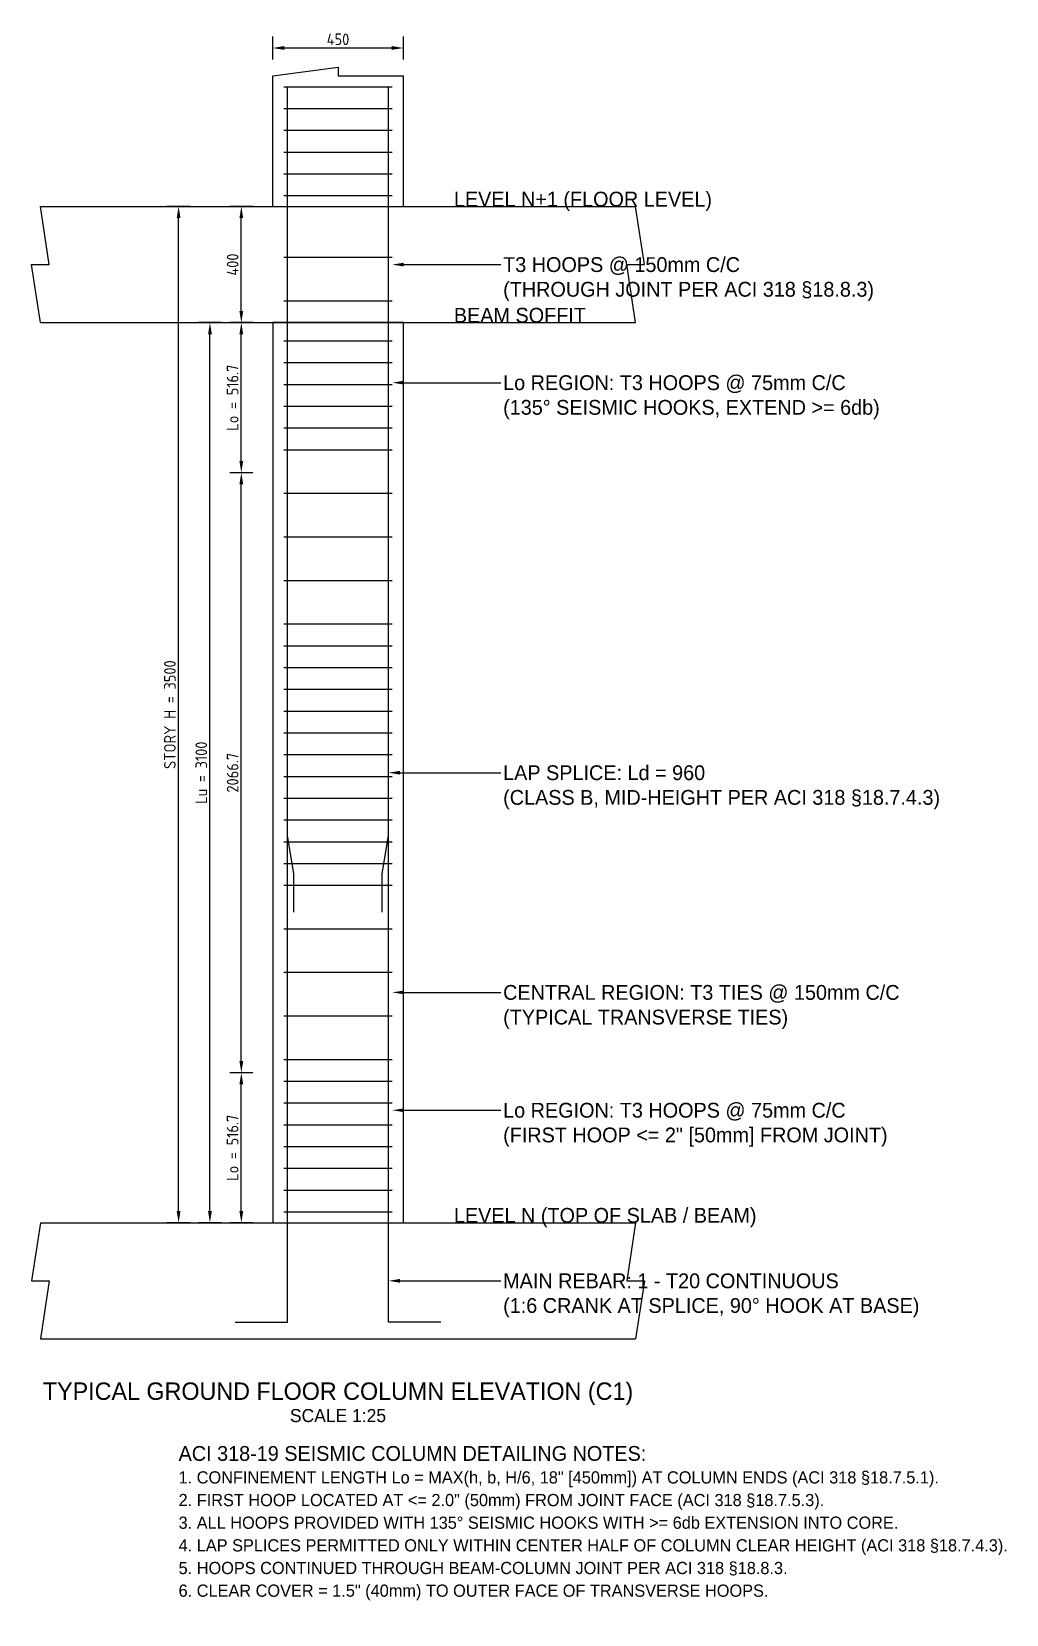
# Model space of a CAD drawing. Header units: metres. Extents: x -4073 to 22081, y -47896 to 1700.
# Drawn here: x 8570 to 11927, y -31974 to -26523 of the extents above; entities that cross this region are included whole.
import ezdxf
from ezdxf import colors
from ezdxf.entities.mleader import LeaderData, LeaderLine
from ezdxf.enums import TextEntityAlignment as Align
from ezdxf.math import Vec2, Vec3

# ---------------------------------------------------------------- set-up
doc = ezdxf.new("R2010")
doc.units = ezdxf.units.M
for name, color, linetype in [('BREAK_LINE', 7, 'Continuous'), ('COLUMN', 7, 'Continuous'), ('DIM_LINEAR', 3, 'Continuous'), ('LEADER', 3, 'Continuous'), ('LEVEL', 8, 'Continuous'), ('REBAR', 2, 'Continuous'), ('STIRRUP', 135, 'Continuous'), ('TEXT', 151, 'Continuous'), ('TITLE', 2, 'Continuous')]:
    doc.layers.add(name, color=color, linetype=linetype)
doc.styles.add('Dimension', font='isocp')
doc.dimstyles.new('Linear', dxfattribs={"dimtxt": 40, "dimasz": 40, "dimexe": 40, "dimexo": 40, "dimgap": 10, "dimtad": 1, "dimdsep": 46, "dimtxsty": 'Dimension', "dimcen": 2.5, "dimclrd": 132, "dimclre": 132, "dimclrt": 151, "dimazin": 3, "dimtfac": 1, "dimtmove": 0, "dimatfit": 3, "dimfxl": 40, "dimfxlon": 1})

msp = doc.modelspace()

# ---------------------------------------------------------------- texts
at = {"layer": 'TEXT'}
for s, height, p in [('LEVEL N+1 (FLOOR LEVEL)', 51, (10024, -27125)), ('BEAM SOFFIT', 51, (10024, -27525)), ('LEVEL N (TOP OF SLAB / BEAM)', 51, (10024, -30625)), ('1. CONFINEMENT LENGTH Lo = MAX(h, b, H/6, 18" [450mm]) AT COLUMN ENDS (ACI 318 §18.7.5.1).', 42, (9076, -31523)), ('2. FIRST HOOP LOCATED AT <= 2.0" (50mm) FROM JOINT FACE (ACI 318 §18.7.5.3).', 42, (9076, -31601)), ('3. ALL HOOPS PROVIDED WITH 135° SEISMIC HOOKS WITH >= 6db EXTENSION INTO CORE.', 42, (9076, -31679)), ('4. LAP SPLICES PERMITTED ONLY WITHIN CENTER HALF OF COLUMN CLEAR HEIGHT (ACI 318 §18.7.4.3).', 42, (9076, -31757)), ('5. HOOPS CONTINUED THROUGH BEAM-COLUMN JOINT PER ACI 318 §18.8.3.', 42, (9076, -31835)), ('6. CLEAR COVER = 1.5" (40mm) TO OUTER FACE OF TRANSVERSE HOOPS.', 42, (9076, -31913))]:
    msp.add_text(s, height=height, dxfattribs=at).set_placement(p)
msp.add_text('SCALE 1:25', height=45, dxfattribs=at).set_placement((9625, -31289), align=Align.MIDDLE_CENTER)
at = {"layer": 'TITLE'}
msp.add_text('TYPICAL GROUND FLOOR COLUMN ELEVATION (C1)', height=60, dxfattribs=at).set_placement((9625, -31205), align=Align.MIDDLE_CENTER)
msp.add_text('ACI 318-19 SEISMIC COLUMN DETAILING NOTES:', height=51, dxfattribs=at).set_placement((9076, -31445))

# ---------------------------------------------------------------- dimensions: what is measured, and where the dimension line sits
at = {"layer": 'DIM_LINEAR'}
msp.add_linear_dim(base=(9400, -26579), p1=(9400, -26675), p2=(9850, -26675), text='450', dimstyle='Linear', dxfattribs=at).render()
for base, p1, p2, text in [((9076, -30625), (9400, -30625), (9400, -27125), 'STORY H = 3500'), ((9292, -27525), (9400, -27525), (9400, -27125), '400'), ((9184, -30625), (9400, -30625), (9400, -27525), 'Lu = 3100'), ((9292, -28041.667), (9400, -28041.667), (9400, -27525), 'Lo = 516.7'), ((9292, -30108.333), (9400, -30108.333), (9400, -28041.667), '2066.7'), ((9292, -30625), (9400, -30625), (9400, -30108.333), 'Lo = 516.7')]:
    msp.add_linear_dim(base=base, p1=p1, p2=p2, angle=90, text=text, dimstyle='Linear', dxfattribs=at).render()

# ---------------------------------------------------------------- linework, layer by layer
at = {"layer": 'BREAK_LINE'}
for points in [[(9400, -26675), (9625, -26645), (9625, -26675), (9625, -26675), (9850, -26675)], [(8600, -27525), (8570, -27325), (8600, -27325), (8630, -27325), (8600, -27125)], [(10650, -27525), (10620, -27325), (10650, -27325), (10680, -27325), (10650, -27125)], [(8600, -30625), (8570, -30825), (8600, -30825), (8630, -30825), (8600, -31025)], [(10650, -30625), (10620, -30825), (10650, -30825), (10680, -30825), (10650, -31025)]]:
    msp.add_lwpolyline(points, dxfattribs=at)
at = {"layer": 'COLUMN'}
for p, q in [((9400, -27125), (9400, -26675)), ((9850, -27125), (9850, -26675)), ((8600, -27125), (10650, -27125)), ((8600, -27525), (9400, -27525)), ((9850, -27525), (10650, -27525)), ((8600, -30625), (9400, -30625)), ((9850, -30625), (10650, -30625)), ((8600, -31025), (10650, -31025))]:
    msp.add_line(p, q, dxfattribs=at)
msp.add_lwpolyline([(9400, -30625), (9850, -30625), (9850, -27525), (9400, -27525), (9400, -30625)], close=True, dxfattribs=at)
at = {"layer": 'LEVEL'}
for p, q in [((9256, -27125), (9994, -27125)), ((9256, -27525), (9994, -27525)), ((9256, -30625), (9994, -30625))]:
    msp.add_line(p, q, dxfattribs=at)
at = {"layer": 'REBAR'}
for points in [[(9473.1, -29555), (9473.1, -29423), (9451.1, -29291), (9451.1, -26713.1)], [(9776.9, -29555), (9776.9, -29423), (9798.9, -29291), (9798.9, -26713.1)], [(9271.1, -30967.85), (9451.1, -30967.85), (9451.1, -28595)], [(9978.9, -30967.85), (9798.9, -30967.85), (9798.9, -28595)]]:
    msp.add_lwpolyline(points, dxfattribs=at)
at = {"layer": 'STIRRUP'}
for p, q in [((9438.1, -26712.5), (9811.9, -26712.5)), ((9438.1, -26787.5), (9811.9, -26787.5)), ((9438.1, -26862.5), (9811.9, -26862.5)), ((9438.1, -26937.5), (9811.9, -26937.5)), ((9438.1, -27012.5), (9811.9, -27012.5)), ((9438.1, -27087.5), (9811.9, -27087.5)), ((9438.1, -27300), (9811.9, -27300)), ((9438.1, -27450), (9811.9, -27450)), ((9438.1, -27587.5), (9811.9, -27587.5)), ((9438.1, -27662.5), (9811.9, -27662.5)), ((9438.1, -27737.5), (9811.9, -27737.5)), ((9438.1, -27812.5), (9811.9, -27812.5)), ((9438.1, -27887.5), (9811.9, -27887.5)), ((9438.1, -27962.5), (9811.9, -27962.5)), ((9438.1, -28112.5), (9811.9, -28112.5)), ((9438.1, -28262.5), (9811.9, -28262.5)), ((9438.1, -28412.5), (9811.9, -28412.5)), ((9438.1, -28562.5), (9811.9, -28562.5)), ((9438.1, -28637.5), (9811.9, -28637.5)), ((9438.1, -28712.5), (9811.9, -28712.5)), ((9438.1, -28787.5), (9811.9, -28787.5)), ((9438.1, -28862.5), (9811.9, -28862.5)), ((9438.1, -28937.5), (9811.9, -28937.5)), ((9438.1, -29012.5), (9811.9, -29012.5)), ((9438.1, -29087.5), (9811.9, -29087.5)), ((9438.1, -29162.5), (9811.9, -29162.5)), ((9438.1, -29237.5), (9811.9, -29237.5)), ((9438.1, -29312.5), (9811.9, -29312.5)), ((9438.1, -29387.5), (9811.9, -29387.5)), ((9438.1, -29462.5), (9811.9, -29462.5)), ((9438.1, -29612.5), (9811.9, -29612.5)), ((9438.1, -29762.5), (9811.9, -29762.5)), ((9438.1, -29912.5), (9811.9, -29912.5)), ((9438.1, -30062.5), (9811.9, -30062.5)), ((9438.1, -30137.5), (9811.9, -30137.5)), ((9438.1, -30212.5), (9811.9, -30212.5)), ((9438.1, -30287.5), (9811.9, -30287.5)), ((9438.1, -30362.5), (9811.9, -30362.5)), ((9438.1, -30437.5), (9811.9, -30437.5)), ((9438.1, -30512.5), (9811.9, -30512.5)), ((9438.1, -30587.5), (9811.9, -30587.5))]:
    msp.add_line(p, q, dxfattribs=at)

msp.set_redraw_order([(e.dxf.handle, doc.entitydb.next_handle()) for e in msp.query("TEXT MTEXT ATTDEF DIMENSION ARC_DIMENSION")])  # texts and dimensions are drawn at this point

# ---------------------------------------------------------------- leaders
at = {"layer": 'LEADER'}
ml = msp.add_multileader_mtext('Standard', dxfattribs=at)
ml.set_content('T3 HOOPS @ 150mm C/C\\P(THROUGH JOINT PER ACI 318 §18.8.3)')
ml.set_leader_properties(linetype='ByLayer')
ml.build(insert=Vec2(0, 0))
ml.multileader.update_dxf_attribs({"dogleg_length": 240, "arrow_head_size": 39})
ctx = ml.context
ctx.base_point, ctx.char_height, ctx.arrow_head_size, ctx.landing_gap_size = Vec3(10186, -27325), 51, 39, 7.65
notes = []
notes.append((ctx, [(0, (1, 1, 0), (9946, -27325), (1, 0), 240, [(0, [(9811.9, -27325)], 0, [])])]))
ctx.mtext.insert = Vec3(10193.65, -27299.5)
ml = msp.add_multileader_mtext('Standard', dxfattribs=at)
ml.set_content('Lo REGION: T3 HOOPS @ 75mm C/C\\P(135° SEISMIC HOOKS, EXTEND >= 6db)')
ml.set_leader_properties(linetype='ByLayer')
ml.build(insert=Vec2(0, 0))
ml.multileader.update_dxf_attribs({"dogleg_length": 240, "arrow_head_size": 39})
ctx = ml.context
ctx.base_point, ctx.char_height, ctx.arrow_head_size, ctx.landing_gap_size = Vec3(10186, -27731.667), 51, 39, 7.65
notes.append((ctx, [(0, (1, 1, 0), (9946, -27731.667), (1, 0), 240, [(0, [(9811.9, -27731.667)], 0, [])])]))
ctx.mtext.insert = Vec3(10193.65, -27706.167)
ml = msp.add_multileader_mtext('Standard', dxfattribs=at)
ml.set_content('LAP SPLICE: Ld = 960\\P(CLASS B, MID-HEIGHT PER ACI 318 §18.7.4.3)')
ml.set_leader_properties(linetype='ByLayer')
ml.build(insert=Vec2(0, 0))
ml.multileader.update_dxf_attribs({"dogleg_length": 240, "arrow_head_size": 39})
ctx = ml.context
ctx.base_point, ctx.char_height, ctx.arrow_head_size, ctx.landing_gap_size = Vec3(10186, -29075), 51, 39, 7.65
notes.append((ctx, [(0, (1, 1, 0), (9946, -29075), (1, 0), 240, [(0, [(9798.9, -29075)], 0, [])])]))
ctx.mtext.insert = Vec3(10193.65, -29049.5)
ml = msp.add_multileader_mtext('Standard', dxfattribs=at)
ml.set_content('CENTRAL REGION: T3 TIES @ 150mm C/C\\P(TYPICAL TRANSVERSE TIES)')
ml.set_leader_properties(linetype='ByLayer')
ml.build(insert=Vec2(0, 0))
ml.multileader.update_dxf_attribs({"dogleg_length": 240, "arrow_head_size": 39})
ctx = ml.context
ctx.base_point, ctx.char_height, ctx.arrow_head_size, ctx.landing_gap_size = Vec3(10186, -29831.667), 51, 39, 7.65
notes.append((ctx, [(0, (1, 1, 0), (9946, -29831.667), (1, 0), 240, [(0, [(9811.9, -29831.667)], 0, [])])]))
ctx.mtext.insert = Vec3(10193.65, -29806.167)
ml = msp.add_multileader_mtext('Standard', dxfattribs=at)
ml.set_content('Lo REGION: T3 HOOPS @ 75mm C/C\\P(FIRST HOOP <= 2" [50mm] FROM JOINT)')
ml.set_leader_properties(linetype='ByLayer')
ml.build(insert=Vec2(0, 0))
ml.multileader.update_dxf_attribs({"dogleg_length": 240, "arrow_head_size": 39})
ctx = ml.context
ctx.base_point, ctx.char_height, ctx.arrow_head_size, ctx.landing_gap_size = Vec3(10186, -30237.5), 51, 39, 7.65
notes.append((ctx, [(0, (1, 1, 0), (9946, -30237.5), (1, 0), 240, [(0, [(9811.9, -30237.5)], 0, [])])]))
ctx.mtext.insert = Vec3(10193.65, -30212)
ml = msp.add_multileader_mtext('Standard', dxfattribs=at)
ml.set_content('MAIN REBAR: 1 - T20 CONTINUOUS\\P(1:6 CRANK AT SPLICE, 90° HOOK AT BASE)')
ml.set_leader_properties(linetype='ByLayer')
ml.build(insert=Vec2(0, 0))
ml.multileader.update_dxf_attribs({"dogleg_length": 240, "arrow_head_size": 39})
ctx = ml.context
ctx.base_point, ctx.char_height, ctx.arrow_head_size, ctx.landing_gap_size = Vec3(10186, -30825), 51, 39, 7.65
notes.append((ctx, [(0, (1, 1, 0), (9946, -30825), (1, 0), 240, [(0, [(9798.9, -30825)], 0, [])])]))
ctx.mtext.insert = Vec3(10193.65, -30799.5)
for ctx, leaders in notes:
    for number, flags, end, landing, length, lines in leaders:
        leader = LeaderData()
        leader.index, (leader.has_last_leader_line, leader.has_dogleg_vector, leader.attachment_direction) = number, flags
        leader.last_leader_point, leader.dogleg_vector, leader.dogleg_length = Vec3(end), Vec3(landing), length
        for number, points, colour, breaks in lines:
            line = LeaderLine()
            line.index, line.vertices, line.color, line.breaks = number, Vec3.list(points), colors.encode_raw_color(colour), breaks
            leader.lines.append(line)
        ctx.leaders.append(leader)

doc.saveas('drawing.dxf')
